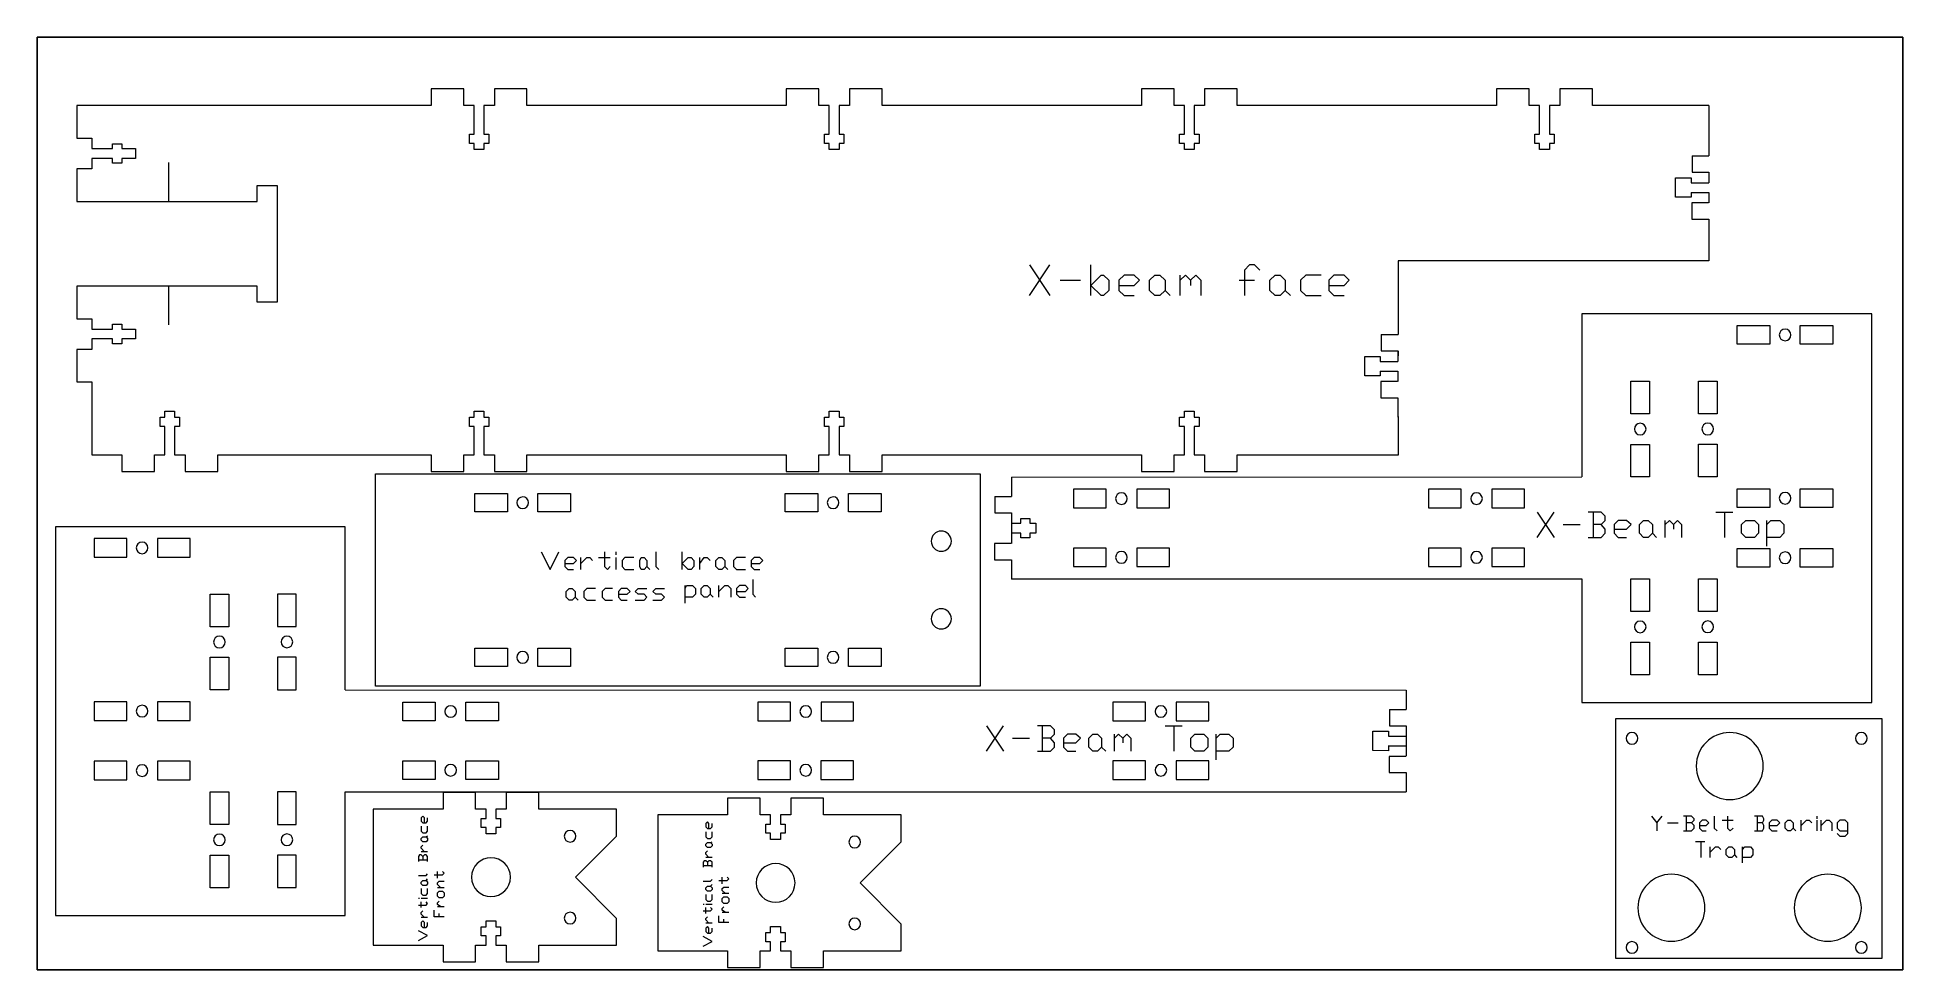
# Model space of a CAD drawing. Header units: inches. Extents: x 6.6 to 30.6, y 0.1 to 12.1.
import ezdxf

# ---------------------------------------------------------------- set-up
doc = ezdxf.new("R2010")
doc.units = ezdxf.units.IN
doc.layers.get('0').update_dxf_attribs({"linetype": 'CONTINUOUS', "lineweight": 25, "true_color": 0x000000})
doc.layers.add('CUT_SHEET_5', color=179, linetype='CONTINUOUS', true_color=0x131326)

# ---------------------------------------------------------------- blocks, each defined once
blk = doc.blocks.new('BORDER')
for p, q in [((24, 0), (0, 0)), ((0, 0), (0, -12)), ((24, -12), (24, 0)), ((0, -12), (24, -12))]:
    blk.add_line(p, q)
blk = doc.blocks.new('xbeamtopr')
at = {"layer": 'CUT_SHEET_5', "color": 3, "lineweight": 15, "true_color": 0x00ff00}
for p, q in [((0, 0), (-3.728, 0)), ((-3.728, 0), (-3.728, -2.099)), ((0, -5.003), (0, 0)), ((-11.066, -2.103), (-3.728, -2.099)), ((-11.066, -2.103), (-11.066, -2.351)), ((-11.066, -2.561), (-11.067, -2.695)), ((-10.949, -2.695), (-10.949, -2.633)), ((-10.949, -2.633), (-10.831, -2.633)), ((-10.831, -2.633), (-10.831, -2.695)), ((-11.067, -2.695), (-10.949, -2.695)), ((-11.067, -2.695), (-11.067, -2.821)), ((-10.949, -2.821), (-11.067, -2.821)), ((-11.067, -2.821), (-11.067, -2.954)), ((-10.949, -2.883), (-10.949, -2.821)), ((-10.831, -2.695), (-10.752, -2.695)), ((-10.752, -2.821), (-10.831, -2.821)), ((-10.831, -2.821), (-10.831, -2.883)), ((-10.752, -2.695), (-10.752, -2.821)), ((-10.831, -2.883), (-10.949, -2.883)), ((-11.067, -3.164), (-11.067, -3.411)), ((-11.067, -3.411), (-11.067, -3.414)), ((-11.067, -3.411), (-3.728, -3.411)), ((-3.728, -3.411), (-3.728, -5.003)), ((-3.728, -5.003), (0, -5.003))]:
    blk.add_line(p, q, dxfattribs=at)
at = {"layer": 'CUT_SHEET_5', "color": 1, "lineweight": 15, "true_color": 0xff0000}
for p, q in [((-1.731, -0.151), (-1.311, -0.151)), ((-1.731, -0.391), (-1.731, -0.151)), ((-1.311, -0.151), (-1.311, -0.391)), ((-0.918, -0.151), (-0.498, -0.151)), ((-0.918, -0.391), (-0.918, -0.151)), ((-0.498, -0.151), (-0.498, -0.391)), ((-1.311, -0.391), (-1.731, -0.391)), ((-0.498, -0.391), (-0.918, -0.391)), ((-3.098, -0.865), (-2.858, -0.865)), ((-3.098, -1.285), (-3.098, -0.865)), ((-2.858, -0.865), (-2.858, -1.285)), ((-2.229, -1.285), (-2.229, -0.865)), ((-2.229, -0.865), (-1.989, -0.865)), ((-1.989, -0.865), (-1.989, -1.285)), ((-2.858, -1.285), (-3.098, -1.285)), ((-1.989, -1.285), (-2.229, -1.285)), ((-3.098, -1.679), (-2.858, -1.679)), ((-3.098, -2.098), (-3.098, -1.679)), ((-2.858, -1.679), (-2.858, -2.098)), ((-2.229, -2.098), (-2.229, -1.678)), ((-2.229, -1.678), (-1.989, -1.678)), ((-1.989, -1.678), (-1.989, -2.098)), ((-2.858, -2.098), (-3.098, -2.098)), ((-1.989, -2.098), (-2.229, -2.098)), ((-11.282, -2.351), (-11.282, -2.561)), ((-11.282, -2.351), (-11.066, -2.351)), ((-9.849, -2.257), (-10.269, -2.257)), ((-10.269, -2.257), (-10.269, -2.497)), ((-9.849, -2.497), (-9.849, -2.257)), ((-9.036, -2.257), (-9.456, -2.257)), ((-9.456, -2.257), (-9.456, -2.497)), ((-9.036, -2.497), (-9.036, -2.257)), ((-5.281, -2.257), (-5.7, -2.257)), ((-5.7, -2.257), (-5.7, -2.497)), ((-5.281, -2.497), (-5.281, -2.257)), ((-4.467, -2.257), (-4.887, -2.257)), ((-4.887, -2.257), (-4.887, -2.497)), ((-4.467, -2.497), (-4.467, -2.257)), ((-1.731, -2.492), (-1.731, -2.252)), ((-1.731, -2.252), (-1.311, -2.252)), ((-1.311, -2.252), (-1.311, -2.492)), ((-0.918, -2.492), (-0.918, -2.252)), ((-0.918, -2.252), (-0.498, -2.252)), ((-0.498, -2.252), (-0.498, -2.492)), ((-11.282, -2.561), (-11.067, -2.561)), ((-10.269, -2.497), (-9.849, -2.497)), ((-9.456, -2.497), (-9.036, -2.497)), ((-5.7, -2.497), (-5.281, -2.497)), ((-4.887, -2.497), (-4.467, -2.497)), ((-1.311, -2.492), (-1.731, -2.492)), ((-0.498, -2.492), (-0.918, -2.492)), ((-11.286, -2.955), (-11.286, -3.164)), ((-11.071, -2.955), (-11.286, -2.955)), ((-9.85, -3.013), (-10.269, -3.013)), ((-10.269, -3.013), (-10.269, -3.253)), ((-9.85, -3.253), (-9.85, -3.013)), ((-9.036, -3.013), (-9.456, -3.013)), ((-9.456, -3.013), (-9.456, -3.253)), ((-9.036, -3.253), (-9.036, -3.013)), ((-5.281, -3.013), (-5.7, -3.013)), ((-5.7, -3.013), (-5.7, -3.253)), ((-5.281, -3.253), (-5.281, -3.013)), ((-4.467, -3.013), (-4.887, -3.013)), ((-4.887, -3.013), (-4.887, -3.253)), ((-4.467, -3.253), (-4.467, -3.013)), ((-1.731, -3.018), (-1.311, -3.018)), ((-1.731, -3.258), (-1.731, -3.018)), ((-1.311, -3.018), (-1.311, -3.258)), ((-0.918, -3.018), (-0.498, -3.018)), ((-0.918, -3.258), (-0.918, -3.018)), ((-0.498, -3.018), (-0.498, -3.258)), ((-11.286, -3.164), (-11.067, -3.164)), ((-10.269, -3.253), (-9.85, -3.253)), ((-9.456, -3.253), (-9.036, -3.253)), ((-5.7, -3.253), (-5.281, -3.253)), ((-4.887, -3.253), (-4.467, -3.253)), ((-1.311, -3.258), (-1.731, -3.258)), ((-0.498, -3.258), (-0.918, -3.258)), ((-3.098, -3.411), (-2.858, -3.411)), ((-3.098, -3.831), (-3.098, -3.411)), ((-2.858, -3.411), (-2.858, -3.831)), ((-2.229, -3.83), (-2.229, -3.411)), ((-2.229, -3.411), (-1.989, -3.411)), ((-1.989, -3.411), (-1.989, -3.83)), ((-2.858, -3.831), (-3.098, -3.831)), ((-1.989, -3.83), (-2.229, -3.83)), ((-3.098, -4.225), (-2.858, -4.225)), ((-3.098, -4.644), (-3.098, -4.225)), ((-2.858, -4.225), (-2.858, -4.644)), ((-2.229, -4.644), (-2.229, -4.224)), ((-2.229, -4.224), (-1.989, -4.224)), ((-1.989, -4.224), (-1.989, -4.644)), ((-2.858, -4.644), (-3.098, -4.644)), ((-1.989, -4.644), (-2.229, -4.644))]:
    blk.add_line(p, q, dxfattribs=at)
at = {"layer": 'CUT_SHEET_5', "color": 7, "lineweight": 15, "true_color": 0xffffff}
for p, q in [((-4.303, -2.551), (-4.084, -2.876)), ((-4.303, -2.876), (-4.084, -2.551)), ((-3.48, -2.551), (-3.646, -2.551)), ((-3.585, -2.551), (-3.585, -2.876)), ((-3.427, -2.604), (-3.48, -2.551)), ((-3.427, -2.657), (-3.427, -2.604)), ((-2.007, -2.551), (-1.788, -2.551)), ((-1.893, -2.551), (-1.893, -2.876)), ((-3.971, -2.71), (-3.752, -2.71)), ((-3.646, -2.876), (-3.48, -2.876)), ((-3.48, -2.71), (-3.585, -2.71)), ((-3.48, -2.71), (-3.427, -2.657)), ((-3.427, -2.77), (-3.48, -2.71)), ((-3.48, -2.876), (-3.427, -2.823)), ((-3.427, -2.823), (-3.427, -2.77)), ((-3.261, -2.657), (-3.313, -2.71)), ((-3.313, -2.71), (-3.313, -2.823)), ((-3.313, -2.77), (-3.155, -2.77)), ((-3.313, -2.823), (-3.261, -2.876)), ((-3.155, -2.657), (-3.261, -2.657)), ((-3.261, -2.876), (-3.155, -2.876)), ((-3.094, -2.71), (-3.155, -2.657)), ((-3.155, -2.77), (-3.094, -2.71)), ((-2.989, -2.71), (-2.936, -2.657)), ((-2.989, -2.823), (-2.989, -2.71)), ((-2.936, -2.876), (-2.989, -2.823)), ((-2.936, -2.657), (-2.875, -2.657)), ((-2.875, -2.876), (-2.936, -2.876)), ((-2.875, -2.657), (-2.822, -2.71)), ((-2.822, -2.823), (-2.875, -2.876)), ((-2.822, -2.71), (-2.822, -2.823)), ((-2.822, -2.823), (-2.77, -2.876)), ((-2.656, -2.71), (-2.603, -2.657)), ((-2.656, -2.876), (-2.656, -2.657)), ((-2.603, -2.657), (-2.551, -2.71)), ((-2.551, -2.71), (-2.498, -2.657)), ((-2.551, -2.71), (-2.551, -2.77)), ((-2.498, -2.657), (-2.445, -2.71)), ((-2.445, -2.71), (-2.445, -2.876)), ((-1.674, -2.71), (-1.621, -2.657)), ((-1.674, -2.823), (-1.674, -2.71)), ((-1.621, -2.876), (-1.674, -2.823)), ((-1.621, -2.657), (-1.508, -2.657)), ((-1.508, -2.876), (-1.621, -2.876)), ((-1.508, -2.657), (-1.455, -2.71)), ((-1.455, -2.823), (-1.508, -2.876)), ((-1.455, -2.71), (-1.455, -2.823)), ((-1.35, -2.71), (-1.297, -2.657)), ((-1.35, -2.989), (-1.35, -2.657)), ((-1.183, -2.876), (-1.35, -2.876)), ((-1.297, -2.657), (-1.183, -2.657)), ((-1.183, -2.657), (-1.13, -2.71)), ((-1.13, -2.823), (-1.183, -2.876)), ((-1.13, -2.71), (-1.13, -2.823))]:
    blk.add_line(p, q, dxfattribs=at)
at = {"layer": 'CUT_SHEET_5', "color": 1, "lineweight": 15, "true_color": 0xff0000}
for points in [[(-1.114, -0.196), (-1.156, -0.196), (-1.189, -0.229), (-1.189, -0.271)], [(-1.039, -0.271), (-1.039, -0.229), (-1.073, -0.196), (-1.114, -0.196)], [(-1.189, -0.271), (-1.189, -0.312), (-1.156, -0.346), (-1.114, -0.346)], [(-1.114, -0.346), (-1.073, -0.346), (-1.039, -0.312), (-1.039, -0.271)], [(-2.978, -1.407), (-3.02, -1.407), (-3.053, -1.441), (-3.053, -1.482)], [(-2.903, -1.482), (-2.903, -1.441), (-2.937, -1.407), (-2.978, -1.407)], [(-2.109, -1.406), (-2.15, -1.406), (-2.184, -1.44), (-2.184, -1.481)], [(-2.034, -1.481), (-2.034, -1.44), (-2.067, -1.406), (-2.109, -1.406)], [(-3.053, -1.482), (-3.053, -1.523), (-3.02, -1.557), (-2.978, -1.557)], [(-2.978, -1.557), (-2.937, -1.557), (-2.903, -1.523), (-2.903, -1.482)], [(-2.184, -1.481), (-2.184, -1.523), (-2.15, -1.556), (-2.109, -1.556)], [(-2.109, -1.556), (-2.067, -1.556), (-2.034, -1.523), (-2.034, -1.481)], [(-9.653, -2.302), (-9.694, -2.302), (-9.728, -2.336), (-9.728, -2.377)], [(-9.728, -2.377), (-9.728, -2.418), (-9.694, -2.452), (-9.653, -2.452)], [(-9.578, -2.377), (-9.578, -2.336), (-9.611, -2.302), (-9.653, -2.302)], [(-9.653, -2.452), (-9.611, -2.452), (-9.578, -2.418), (-9.578, -2.377)], [(-5.084, -2.302), (-5.125, -2.302), (-5.159, -2.336), (-5.159, -2.377)], [(-5.159, -2.377), (-5.159, -2.418), (-5.125, -2.452), (-5.084, -2.452)], [(-5.009, -2.377), (-5.009, -2.336), (-5.042, -2.302), (-5.084, -2.302)], [(-5.084, -2.452), (-5.042, -2.452), (-5.009, -2.418), (-5.009, -2.377)], [(-1.114, -2.297), (-1.156, -2.297), (-1.189, -2.33), (-1.189, -2.372)], [(-1.189, -2.372), (-1.189, -2.413), (-1.156, -2.447), (-1.114, -2.447)], [(-1.039, -2.372), (-1.039, -2.33), (-1.073, -2.297), (-1.114, -2.297)], [(-1.114, -2.447), (-1.073, -2.447), (-1.039, -2.413), (-1.039, -2.372)], [(-9.653, -3.058), (-9.694, -3.058), (-9.728, -3.091), (-9.728, -3.133)], [(-9.578, -3.133), (-9.578, -3.091), (-9.611, -3.058), (-9.653, -3.058)], [(-5.084, -3.058), (-5.125, -3.058), (-5.159, -3.091), (-5.159, -3.133)], [(-5.009, -3.133), (-5.009, -3.091), (-5.042, -3.058), (-5.084, -3.058)], [(-1.114, -3.063), (-1.156, -3.063), (-1.189, -3.097), (-1.189, -3.138)], [(-1.039, -3.138), (-1.039, -3.097), (-1.073, -3.063), (-1.114, -3.063)], [(-9.728, -3.133), (-9.728, -3.174), (-9.694, -3.208), (-9.653, -3.208)], [(-9.653, -3.208), (-9.611, -3.208), (-9.578, -3.174), (-9.578, -3.133)], [(-5.159, -3.133), (-5.159, -3.174), (-5.125, -3.208), (-5.084, -3.208)], [(-5.084, -3.208), (-5.042, -3.208), (-5.009, -3.174), (-5.009, -3.133)], [(-1.189, -3.138), (-1.189, -3.179), (-1.156, -3.213), (-1.114, -3.213)], [(-1.114, -3.213), (-1.073, -3.213), (-1.039, -3.179), (-1.039, -3.138)], [(-2.978, -3.953), (-3.02, -3.953), (-3.053, -3.986), (-3.053, -4.028)], [(-3.053, -4.028), (-3.053, -4.069), (-3.02, -4.103), (-2.978, -4.103)], [(-2.903, -4.028), (-2.903, -3.986), (-2.937, -3.953), (-2.978, -3.953)], [(-2.978, -4.103), (-2.937, -4.103), (-2.903, -4.069), (-2.903, -4.028)], [(-2.109, -3.952), (-2.15, -3.952), (-2.184, -3.986), (-2.184, -4.027)], [(-2.184, -4.027), (-2.184, -4.068), (-2.15, -4.102), (-2.109, -4.102)], [(-2.034, -4.027), (-2.034, -3.986), (-2.067, -3.952), (-2.109, -3.952)], [(-2.109, -4.102), (-2.067, -4.102), (-2.034, -4.068), (-2.034, -4.027)]]:
    blk.add_open_spline(points, degree=3, dxfattribs=at)
blk = doc.blocks.new('y_belt_bear_trap_1')
at = {"layer": 'CUT_SHEET_5', "color": 3, "lineweight": 15, "true_color": 0x00ff00}
for p, q in [((0, -3.091), (0, 0)), ((0, 0), (3.424, 0)), ((3.424, 0), (3.424, -3.091)), ((3.424, -3.091), (0, -3.091))]:
    blk.add_line(p, q, dxfattribs=at)
at = {"layer": 'CUT_SHEET_5', "color": 1, "lineweight": 15, "true_color": 0xff0000}
for p, q in [((0.208, -0.182), (0.208, -0.182)), ((1.466, -0.183), (1.466, -0.183)), ((3.159, -0.182), (3.159, -0.182)), ((0.715, -2.007), (0.715, -2.007)), ((0.284, -2.438), (0.284, -2.438)), ((1.147, -2.438), (1.147, -2.438)), ((2.296, -2.438), (2.296, -2.438)), ((3.159, -2.438), (3.159, -2.438)), ((0.208, -2.873), (0.208, -2.873)), ((3.159, -2.873), (3.159, -2.873))]:
    blk.add_line(p, q, dxfattribs=at)
at = {"layer": 'CUT_SHEET_5', "color": 7, "lineweight": 15, "true_color": 0xffffff}
for p, q in [((0.46, -1.26), (0.528, -1.346)), ((0.528, -1.346), (0.597, -1.26)), ((0.528, -1.346), (0.528, -1.449)), ((0.666, -1.346), (0.803, -1.346)), ((0.975, -1.26), (0.872, -1.26)), ((0.906, -1.26), (0.906, -1.449)), ((0.975, -1.346), (0.906, -1.346)), ((1.009, -1.294), (0.975, -1.26)), ((0.975, -1.346), (1.009, -1.311)), ((1.009, -1.38), (0.975, -1.346)), ((0.975, -1.449), (1.009, -1.414)), ((1.009, -1.311), (1.009, -1.294)), ((1.009, -1.414), (1.009, -1.38)), ((1.113, -1.311), (1.078, -1.346)), ((1.078, -1.346), (1.078, -1.414)), ((1.078, -1.38), (1.164, -1.38)), ((1.078, -1.414), (1.113, -1.449)), ((1.164, -1.311), (1.113, -1.311)), ((1.198, -1.346), (1.164, -1.311)), ((1.164, -1.38), (1.198, -1.346)), ((1.267, -1.26), (1.267, -1.414)), ((1.267, -1.414), (1.302, -1.449)), ((1.37, -1.311), (1.508, -1.311)), ((1.439, -1.26), (1.439, -1.414)), ((1.439, -1.414), (1.473, -1.449)), ((1.473, -1.449), (1.508, -1.414)), ((1.886, -1.26), (1.783, -1.26)), ((1.817, -1.26), (1.817, -1.449)), ((1.886, -1.346), (1.817, -1.346)), ((1.903, -1.294), (1.886, -1.26)), ((1.886, -1.346), (1.903, -1.311)), ((1.903, -1.38), (1.886, -1.346)), ((1.886, -1.449), (1.903, -1.414)), ((1.903, -1.311), (1.903, -1.294)), ((1.903, -1.414), (1.903, -1.38)), ((2.006, -1.311), (1.972, -1.346)), ((1.972, -1.346), (1.972, -1.414)), ((1.972, -1.38), (2.075, -1.38)), ((1.972, -1.414), (2.006, -1.449)), ((2.075, -1.311), (2.006, -1.311)), ((2.109, -1.346), (2.075, -1.311)), ((2.075, -1.38), (2.109, -1.346)), ((2.178, -1.346), (2.212, -1.311)), ((2.178, -1.414), (2.178, -1.346)), ((2.212, -1.449), (2.178, -1.414)), ((2.212, -1.311), (2.246, -1.311)), ((2.246, -1.311), (2.281, -1.346)), ((2.281, -1.414), (2.246, -1.449)), ((2.281, -1.346), (2.281, -1.414)), ((2.281, -1.414), (2.315, -1.449)), ((2.384, -1.38), (2.453, -1.311)), ((2.384, -1.449), (2.384, -1.311)), ((2.453, -1.311), (2.487, -1.311)), ((2.487, -1.311), (2.521, -1.346)), ((2.59, -1.294), (2.59, -1.26)), ((2.59, -1.449), (2.59, -1.311)), ((2.642, -1.38), (2.71, -1.311)), ((2.642, -1.449), (2.642, -1.311)), ((2.71, -1.311), (2.745, -1.311)), ((2.745, -1.311), (2.779, -1.346)), ((2.779, -1.346), (2.779, -1.449)), ((2.882, -1.311), (2.848, -1.346)), ((2.848, -1.346), (2.848, -1.414)), ((2.848, -1.414), (2.882, -1.449)), ((2.951, -1.311), (2.882, -1.311)), ((2.985, -1.346), (2.951, -1.311)), ((2.985, -1.483), (2.985, -1.346)), ((0.872, -1.449), (0.975, -1.449)), ((1.027, -1.586), (1.147, -1.586)), ((1.095, -1.586), (1.095, -1.792)), ((1.113, -1.449), (1.164, -1.449)), ((1.216, -1.724), (1.284, -1.655)), ((1.216, -1.792), (1.216, -1.655)), ((1.284, -1.655), (1.319, -1.655)), ((1.319, -1.655), (1.353, -1.689)), ((1.422, -1.689), (1.456, -1.655)), ((1.456, -1.655), (1.491, -1.655)), ((1.491, -1.655), (1.525, -1.689)), ((1.628, -1.689), (1.662, -1.655)), ((1.628, -1.861), (1.628, -1.655)), ((1.662, -1.655), (1.731, -1.655)), ((1.731, -1.655), (1.765, -1.689)), ((1.783, -1.449), (1.886, -1.449)), ((2.006, -1.449), (2.075, -1.449)), ((2.246, -1.449), (2.212, -1.449)), ((2.848, -1.483), (2.882, -1.518)), ((2.882, -1.449), (2.985, -1.449)), ((2.882, -1.518), (2.951, -1.518)), ((2.951, -1.518), (2.985, -1.483)), ((1.422, -1.758), (1.422, -1.689)), ((1.456, -1.792), (1.422, -1.758)), ((1.491, -1.792), (1.456, -1.792)), ((1.525, -1.758), (1.491, -1.792)), ((1.525, -1.689), (1.525, -1.758)), ((1.525, -1.758), (1.559, -1.792)), ((1.731, -1.792), (1.628, -1.792)), ((1.765, -1.758), (1.731, -1.792)), ((1.765, -1.689), (1.765, -1.758))]:
    blk.add_line(p, q, dxfattribs=at)
at = {"layer": 'CUT_SHEET_5', "color": 1, "lineweight": 15, "true_color": 0xff0000}
for points, degree in [([(0.208, -0.182), (0.167, -0.182), (0.133, -0.216), (0.133, -0.257)], 3), ([(0.283, -0.257), (0.283, -0.216), (0.25, -0.182), (0.208, -0.182)], 3), ([(1.466, -0.183), (1.228, -0.183), (1.035, -0.376), (1.035, -0.614)], 3), ([(1.897, -0.614), (1.898, -0.376), (1.704, -0.183), (1.466, -0.183)], 3), ([(3.159, -0.182), (3.118, -0.182), (3.084, -0.216), (3.084, -0.257)], 3), ([(3.234, -0.257), (3.234, -0.216), (3.201, -0.182), (3.159, -0.182)], 3), ([(0.133, -0.257), (0.133, -0.299), (0.167, -0.332), (0.208, -0.332)], 3), ([(0.208, -0.332), (0.25, -0.332), (0.283, -0.299), (0.283, -0.257)], 3), ([(3.084, -0.257), (3.084, -0.299), (3.118, -0.332), (3.159, -0.332)], 3), ([(3.159, -0.332), (3.201, -0.332), (3.234, -0.299), (3.234, -0.257)], 3), ([(1.035, -0.614), (1.035, -0.852), (1.228, -1.046), (1.466, -1.046)], 3), ([(1.035, -0.614), (1.035, -0.614), (1.035, -0.614), (1.035, -0.614)], 3), ([(1.466, -1.046), (1.704, -1.046), (1.897, -0.852), (1.897, -0.614)], 3), ([(1.466, -1.046), (1.466, -1.046), (1.466, -1.046)], 2), ([(0.715, -2.007), (0.477, -2.007), (0.284, -2.2), (0.284, -2.438)], 3), ([(1.147, -2.438), (1.147, -2.2), (0.953, -2.007), (0.715, -2.007)], 3), ([(2.728, -2.007), (2.489, -2.007), (2.296, -2.2), (2.296, -2.438)], 3), ([(3.159, -2.438), (3.159, -2.2), (2.966, -2.007), (2.728, -2.007)], 3), ([(0.284, -2.438), (0.284, -2.676), (0.477, -2.869), (0.715, -2.869)], 3), ([(0.715, -2.869), (0.953, -2.869), (1.147, -2.676), (1.147, -2.438)], 3), ([(2.296, -2.438), (2.296, -2.676), (2.489, -2.869), (2.727, -2.869)], 3), ([(2.728, -2.869), (2.966, -2.869), (3.159, -2.676), (3.159, -2.438)], 3), ([(0.208, -2.873), (0.167, -2.873), (0.133, -2.907), (0.133, -2.948)], 3), ([(0.283, -2.948), (0.283, -2.907), (0.25, -2.873), (0.208, -2.873)], 3), ([(0.715, -2.869), (0.715, -2.869), (0.715, -2.869), (0.715, -2.869)], 3), ([(2.727, -2.869), (2.728, -2.869), (2.728, -2.869), (2.728, -2.869)], 3), ([(3.159, -2.873), (3.118, -2.873), (3.084, -2.907), (3.084, -2.948)], 3), ([(3.234, -2.948), (3.234, -2.907), (3.201, -2.873), (3.159, -2.873)], 3), ([(0.133, -2.948), (0.133, -2.99), (0.167, -3.023), (0.208, -3.023)], 3), ([(0.208, -3.023), (0.25, -3.023), (0.283, -2.99), (0.283, -2.948)], 3), ([(3.084, -2.948), (3.084, -2.99), (3.118, -3.023), (3.159, -3.023)], 3), ([(3.159, -3.023), (3.201, -3.023), (3.234, -2.99), (3.234, -2.948)], 3)]:
    blk.add_open_spline(points, degree=degree, dxfattribs=at)
blk = doc.blocks.new('vert_brace_bk')
at = {"layer": 'CUT_SHEET_5', "color": 3, "lineweight": 15, "true_color": 0x00ff00}
for p, q in [((1.749, 0), (0, 0)), ((0, 0), (0, -0.9)), ((1.749, -0.9), (1.749, 0)), ((0, -0.9), (-0.215, -0.9)), ((-0.215, -0.9), (-0.215, -1.319)), ((1.964, -0.9), (1.749, -0.9)), ((1.964, -1.319), (1.964, -0.9)), ((-0.215, -1.319), (0, -1.319)), ((0, -1.319), (0, -1.453)), ((0.118, -1.453), (0.118, -1.391)), ((0.118, -1.391), (0.236, -1.391)), ((0.236, -1.391), (0.236, -1.453)), ((1.513, -1.453), (1.513, -1.391)), ((1.513, -1.391), (1.631, -1.391)), ((1.631, -1.391), (1.631, -1.453)), ((1.749, -1.453), (1.749, -1.319)), ((1.749, -1.319), (1.964, -1.319)), ((0, -1.453), (0.118, -1.453)), ((0.118, -1.579), (0, -1.579)), ((0, -1.579), (0, -1.713)), ((0.118, -1.641), (0.118, -1.579)), ((0.236, -1.641), (0.118, -1.641)), ((0.236, -1.453), (0.315, -1.453)), ((0.315, -1.579), (0.236, -1.579)), ((0.236, -1.579), (0.236, -1.641)), ((0.315, -1.453), (0.315, -1.579)), ((1.434, -1.579), (1.434, -1.453)), ((1.434, -1.453), (1.513, -1.453)), ((1.513, -1.579), (1.434, -1.579)), ((1.513, -1.641), (1.513, -1.579)), ((1.631, -1.641), (1.513, -1.641)), ((1.631, -1.453), (1.749, -1.453)), ((1.749, -1.579), (1.631, -1.579)), ((1.631, -1.579), (1.631, -1.641)), ((1.749, -1.713), (1.749, -1.579)), ((0, -1.713), (-0.215, -1.713)), ((-0.215, -1.713), (-0.215, -2.133)), ((1.964, -1.713), (1.749, -1.713)), ((1.964, -2.133), (1.964, -1.713)), ((-0.215, -2.133), (0, -2.133)), ((0, -2.133), (0, -3.134)), ((1.749, -3.134), (1.749, -2.133)), ((1.749, -2.133), (1.964, -2.133)), ((0.345, -3.134), (0.875, -2.604)), ((0.875, -2.604), (1.404, -3.134)), ((0, -3.134), (0.345, -3.134)), ((1.404, -3.134), (1.749, -3.134))]:
    blk.add_line(p, q, dxfattribs=at)
at = {"layer": 'CUT_SHEET_5', "color": 7, "lineweight": 15, "true_color": 0xffffff}
for p, q in [((0.059, -0.586), (0.123, -0.702)), ((0.123, -0.702), (0.186, -0.586)), ((0.25, -0.618), (0.229, -0.639)), ((0.229, -0.639), (0.229, -0.681)), ((0.229, -0.66), (0.292, -0.66)), ((0.229, -0.681), (0.25, -0.702)), ((0.292, -0.618), (0.25, -0.618)), ((0.25, -0.702), (0.292, -0.702)), ((0.313, -0.639), (0.292, -0.618)), ((0.292, -0.66), (0.313, -0.639)), ((0.356, -0.66), (0.398, -0.618)), ((0.356, -0.702), (0.356, -0.618)), ((0.398, -0.618), (0.419, -0.618)), ((0.419, -0.618), (0.44, -0.639)), ((0.483, -0.618), (0.557, -0.618)), ((0.515, -0.586), (0.515, -0.681)), ((0.515, -0.681), (0.536, -0.702)), ((0.536, -0.702), (0.557, -0.681)), ((0.599, -0.596), (0.599, -0.586)), ((0.599, -0.702), (0.599, -0.618)), ((0.663, -0.618), (0.642, -0.639)), ((0.642, -0.639), (0.642, -0.681)), ((0.642, -0.681), (0.663, -0.702)), ((0.727, -0.618), (0.663, -0.618)), ((0.663, -0.702), (0.727, -0.702)), ((0.769, -0.639), (0.79, -0.618)), ((0.769, -0.681), (0.769, -0.639)), ((0.79, -0.702), (0.769, -0.681)), ((0.79, -0.618), (0.811, -0.618)), ((0.811, -0.702), (0.79, -0.702)), ((0.811, -0.618), (0.832, -0.639)), ((0.832, -0.681), (0.811, -0.702)), ((0.832, -0.639), (0.832, -0.681)), ((0.832, -0.681), (0.854, -0.702)), ((0.896, -0.586), (0.896, -0.681)), ((0.896, -0.681), (0.917, -0.702)), ((1.14, -0.586), (1.076, -0.586)), ((1.076, -0.702), (1.14, -0.702)), ((1.097, -0.586), (1.097, -0.702)), ((1.14, -0.639), (1.097, -0.639)), ((1.161, -0.596), (1.14, -0.586)), ((1.14, -0.639), (1.161, -0.618)), ((1.161, -0.66), (1.14, -0.639)), ((1.14, -0.702), (1.161, -0.681)), ((1.161, -0.618), (1.161, -0.596)), ((1.161, -0.681), (1.161, -0.66)), ((1.203, -0.66), (1.246, -0.618)), ((1.203, -0.702), (1.203, -0.618)), ((1.246, -0.618), (1.267, -0.618)), ((1.267, -0.618), (1.288, -0.639)), ((1.33, -0.639), (1.352, -0.618)), ((1.33, -0.681), (1.33, -0.639)), ((1.352, -0.702), (1.33, -0.681)), ((1.352, -0.618), (1.373, -0.618)), ((1.373, -0.702), (1.352, -0.702)), ((1.373, -0.618), (1.394, -0.639)), ((1.394, -0.681), (1.373, -0.702)), ((1.394, -0.639), (1.394, -0.681)), ((1.394, -0.681), (1.405, -0.702)), ((1.468, -0.618), (1.447, -0.639)), ((1.447, -0.639), (1.447, -0.681)), ((1.447, -0.681), (1.468, -0.702)), ((1.532, -0.618), (1.468, -0.618)), ((1.468, -0.702), (1.532, -0.702)), ((1.595, -0.618), (1.574, -0.639)), ((1.574, -0.639), (1.574, -0.681)), ((1.574, -0.66), (1.638, -0.66)), ((1.574, -0.681), (1.595, -0.702)), ((1.638, -0.618), (1.595, -0.618)), ((1.595, -0.702), (1.638, -0.702)), ((1.659, -0.639), (1.638, -0.618)), ((1.638, -0.66), (1.659, -0.639)), ((0.366, -0.914), (0.366, -0.787)), ((0.366, -0.787), (0.451, -0.787)), ((0.366, -0.851), (0.409, -0.851)), ((0.493, -0.872), (0.525, -0.829)), ((0.493, -0.914), (0.493, -0.829)), ((0.525, -0.829), (0.546, -0.829)), ((0.546, -0.829), (0.568, -0.851)), ((0.61, -0.851), (0.631, -0.829)), ((0.61, -0.893), (0.61, -0.851)), ((0.631, -0.914), (0.61, -0.893)), ((0.631, -0.829), (0.674, -0.829)), ((0.674, -0.914), (0.631, -0.914)), ((0.674, -0.829), (0.695, -0.851)), ((0.695, -0.893), (0.674, -0.914)), ((0.695, -0.851), (0.695, -0.893)), ((0.737, -0.872), (0.779, -0.829)), ((0.737, -0.914), (0.737, -0.829)), ((0.779, -0.829), (0.801, -0.829)), ((0.801, -0.829), (0.822, -0.851)), ((0.822, -0.851), (0.822, -0.914)), ((0.864, -0.829), (0.949, -0.829)), ((0.907, -0.787), (0.907, -0.893)), ((0.907, -0.893), (0.928, -0.914)), ((0.928, -0.914), (0.949, -0.893))]:
    blk.add_line(p, q, dxfattribs=at)
at = {"layer": 'CUT_SHEET_5', "color": 1, "lineweight": 15, "true_color": 0xff0000}
for points in [[(0.875, -1.267), (0.737, -1.267), (0.625, -1.379), (0.625, -1.517)], [(1.124, -1.517), (1.124, -1.379), (1.013, -1.267), (0.875, -1.267)], [(0.625, -1.517), (0.625, -1.655), (0.737, -1.767), (0.875, -1.767)], [(0.875, -1.767), (1.013, -1.767), (1.124, -1.655), (1.124, -1.517)], [(0.348, -2.46), (0.306, -2.46), (0.273, -2.493), (0.273, -2.535)], [(0.273, -2.535), (0.273, -2.576), (0.306, -2.61), (0.348, -2.61)], [(0.423, -2.535), (0.423, -2.493), (0.389, -2.46), (0.348, -2.46)], [(0.348, -2.61), (0.389, -2.61), (0.423, -2.576), (0.423, -2.535)], [(1.401, -2.46), (1.36, -2.46), (1.326, -2.493), (1.326, -2.535)], [(1.326, -2.535), (1.326, -2.576), (1.36, -2.61), (1.401, -2.61)], [(1.476, -2.535), (1.476, -2.493), (1.443, -2.46), (1.401, -2.46)], [(1.401, -2.61), (1.443, -2.61), (1.476, -2.576), (1.476, -2.535)]]:
    blk.add_open_spline(points, degree=3, dxfattribs=at)
blk = doc.blocks.new('x_beam_face')
at = {"layer": 'CUT_SHEET_5', "color": 3, "lineweight": 15, "true_color": 0x00ff00}
for p, q in [((0, -2.731), (0, 0)), ((0, 0), (7.777, 0)), ((7.777, 0), (7.777, -2.731)), ((7.777, -2.731), (0, -2.731))]:
    blk.add_line(p, q, dxfattribs=at)
at = {"layer": 'CUT_SHEET_5', "color": 1, "lineweight": 15, "true_color": 0xff0000}
for p, q in [((1.275, -0.251), (1.695, -0.251)), ((1.275, -0.49), (1.275, -0.251)), ((1.695, -0.251), (1.695, -0.49)), ((2.088, -0.251), (2.508, -0.251)), ((2.088, -0.49), (2.088, -0.251)), ((2.508, -0.251), (2.508, -0.49)), ((5.269, -0.251), (5.689, -0.251)), ((5.269, -0.49), (5.269, -0.251)), ((5.689, -0.251), (5.689, -0.49)), ((6.082, -0.251), (6.502, -0.251)), ((6.082, -0.49), (6.082, -0.251)), ((6.502, -0.251), (6.502, -0.49)), ((1.695, -0.49), (1.275, -0.49)), ((2.508, -0.49), (2.088, -0.49)), ((5.689, -0.49), (5.269, -0.49)), ((6.502, -0.49), (6.082, -0.49)), ((7.148, -0.866), (7.148, -0.866)), ((7.278, -0.736), (7.278, -0.736)), ((7.407, -0.866), (7.407, -0.866)), ((7.277, -0.996), (7.278, -0.996)), ((7.278, -1.735), (7.278, -1.735)), ((7.407, -1.865), (7.407, -1.865)), ((7.277, -1.995), (7.278, -1.995)), ((1.275, -2.241), (1.695, -2.241)), ((1.275, -2.481), (1.275, -2.241)), ((1.695, -2.241), (1.695, -2.481)), ((2.088, -2.241), (2.508, -2.241)), ((2.088, -2.481), (2.088, -2.241)), ((2.508, -2.241), (2.508, -2.481)), ((5.269, -2.241), (5.689, -2.241)), ((5.269, -2.481), (5.269, -2.241)), ((5.689, -2.241), (5.689, -2.481)), ((6.082, -2.241), (6.502, -2.241)), ((6.082, -2.481), (6.082, -2.241)), ((6.502, -2.241), (6.502, -2.481)), ((1.695, -2.481), (1.275, -2.481)), ((2.508, -2.481), (2.088, -2.481)), ((5.689, -2.481), (5.269, -2.481)), ((6.502, -2.481), (6.082, -2.481))]:
    blk.add_line(p, q, dxfattribs=at)
at = {"layer": 'CUT_SHEET_5', "color": 7, "lineweight": 15, "true_color": 0xffffff}
for p, q in [((2.131, -1.002), (2.245, -1.229)), ((2.245, -1.229), (2.358, -1.002)), ((2.471, -1.078), (2.433, -1.116)), ((2.433, -1.116), (2.433, -1.191)), ((2.433, -1.153), (2.547, -1.153)), ((2.433, -1.191), (2.471, -1.229)), ((2.547, -1.078), (2.471, -1.078)), ((2.585, -1.116), (2.547, -1.078)), ((2.547, -1.153), (2.585, -1.116)), ((2.641, -1.153), (2.717, -1.078)), ((2.641, -1.229), (2.641, -1.078)), ((2.717, -1.078), (2.755, -1.078)), ((2.755, -1.078), (2.792, -1.116)), ((2.868, -1.078), (3.019, -1.078)), ((2.943, -1.002), (2.943, -1.191)), ((2.943, -1.191), (2.981, -1.229)), ((2.981, -1.229), (3.019, -1.191)), ((3.095, -1.04), (3.095, -1.002)), ((3.095, -1.229), (3.095, -1.078)), ((3.208, -1.078), (3.17, -1.116)), ((3.17, -1.116), (3.17, -1.191)), ((3.17, -1.191), (3.208, -1.229)), ((3.321, -1.078), (3.208, -1.078)), ((3.397, -1.116), (3.416, -1.078)), ((3.397, -1.191), (3.397, -1.116)), ((3.416, -1.229), (3.397, -1.191)), ((3.416, -1.078), (3.453, -1.078)), ((3.453, -1.078), (3.491, -1.116)), ((3.491, -1.191), (3.453, -1.229)), ((3.491, -1.116), (3.491, -1.191)), ((3.491, -1.191), (3.529, -1.229)), ((3.604, -1.002), (3.604, -1.191)), ((3.604, -1.191), (3.642, -1.229)), ((3.944, -1.229), (3.944, -1.002)), ((3.944, -1.153), (4.02, -1.078)), ((4.02, -1.229), (3.944, -1.153)), ((4.02, -1.078), (4.058, -1.078)), ((4.058, -1.078), (4.095, -1.116)), ((4.095, -1.191), (4.058, -1.229)), ((4.095, -1.116), (4.095, -1.191)), ((4.171, -1.153), (4.228, -1.078)), ((4.171, -1.229), (4.171, -1.078)), ((4.228, -1.078), (4.265, -1.078)), ((4.265, -1.078), (4.303, -1.116)), ((4.379, -1.116), (4.417, -1.078)), ((4.379, -1.191), (4.379, -1.116)), ((4.417, -1.229), (4.379, -1.191)), ((4.417, -1.078), (4.454, -1.078)), ((4.454, -1.078), (4.492, -1.116)), ((4.492, -1.191), (4.454, -1.229)), ((4.492, -1.116), (4.492, -1.191)), ((4.492, -1.191), (4.53, -1.229)), ((4.643, -1.078), (4.605, -1.116)), ((4.605, -1.116), (4.605, -1.191)), ((4.605, -1.191), (4.643, -1.229)), ((4.757, -1.078), (4.643, -1.078)), ((4.87, -1.078), (4.832, -1.116)), ((4.832, -1.116), (4.832, -1.191)), ((4.832, -1.153), (4.945, -1.153)), ((4.832, -1.191), (4.87, -1.229)), ((4.945, -1.078), (4.87, -1.078)), ((4.983, -1.116), (4.945, -1.078)), ((4.945, -1.153), (4.983, -1.116)), ((2.471, -1.229), (2.547, -1.229)), ((3.208, -1.229), (3.321, -1.229)), ((3.453, -1.229), (3.416, -1.229)), ((3.982, -1.475), (4.001, -1.437)), ((3.982, -1.663), (3.982, -1.437)), ((4.001, -1.437), (4.077, -1.437)), ((4.058, -1.229), (4.02, -1.229)), ((4.077, -1.437), (4.114, -1.475)), ((4.19, -1.475), (4.228, -1.437)), ((4.228, -1.437), (4.266, -1.437)), ((4.266, -1.437), (4.303, -1.475)), ((4.454, -1.229), (4.417, -1.229)), ((4.417, -1.512), (4.492, -1.437)), ((4.417, -1.588), (4.417, -1.437)), ((4.492, -1.437), (4.53, -1.437)), ((4.53, -1.437), (4.568, -1.475)), ((4.643, -1.229), (4.757, -1.229)), ((4.681, -1.437), (4.643, -1.475)), ((4.757, -1.437), (4.681, -1.437)), ((4.794, -1.475), (4.757, -1.437)), ((4.851, -1.361), (4.851, -1.55)), ((4.87, -1.229), (4.945, -1.229)), ((2.452, -1.512), (2.49, -1.475)), ((2.452, -1.588), (2.452, -1.512)), ((2.49, -1.626), (2.452, -1.588)), ((2.49, -1.475), (2.528, -1.475)), ((2.528, -1.626), (2.49, -1.626)), ((2.528, -1.475), (2.566, -1.512)), ((2.566, -1.588), (2.528, -1.626)), ((2.566, -1.512), (2.566, -1.588)), ((2.566, -1.588), (2.604, -1.626)), ((2.717, -1.475), (2.679, -1.512)), ((2.679, -1.512), (2.679, -1.588)), ((2.679, -1.588), (2.717, -1.626)), ((2.83, -1.475), (2.717, -1.475)), ((2.717, -1.626), (2.83, -1.626)), ((2.953, -1.475), (2.915, -1.512)), ((2.915, -1.512), (2.915, -1.588)), ((2.915, -1.588), (2.953, -1.626)), ((3.047, -1.475), (2.953, -1.475)), ((2.953, -1.626), (3.047, -1.626)), ((3.161, -1.475), (3.123, -1.512)), ((3.123, -1.512), (3.123, -1.588)), ((3.123, -1.55), (3.236, -1.55)), ((3.123, -1.588), (3.161, -1.626)), ((3.236, -1.475), (3.161, -1.475)), ((3.161, -1.626), (3.236, -1.626)), ((3.274, -1.512), (3.236, -1.475)), ((3.236, -1.55), (3.274, -1.512)), ((3.34, -1.512), (3.378, -1.475)), ((3.378, -1.55), (3.34, -1.512)), ((3.34, -1.626), (3.453, -1.626)), ((3.378, -1.475), (3.491, -1.475)), ((3.453, -1.55), (3.378, -1.55)), ((3.491, -1.588), (3.453, -1.55)), ((3.453, -1.626), (3.491, -1.588)), ((3.567, -1.512), (3.605, -1.475)), ((3.605, -1.55), (3.567, -1.512)), ((3.567, -1.626), (3.68, -1.626)), ((3.605, -1.475), (3.718, -1.475)), ((3.68, -1.55), (3.605, -1.55)), ((3.718, -1.588), (3.68, -1.55)), ((3.68, -1.626), (3.718, -1.588)), ((4.077, -1.588), (3.982, -1.588)), ((4.114, -1.55), (4.077, -1.588)), ((4.114, -1.475), (4.114, -1.55)), ((4.19, -1.55), (4.19, -1.475)), ((4.228, -1.588), (4.19, -1.55)), ((4.266, -1.588), (4.228, -1.588)), ((4.303, -1.55), (4.266, -1.588)), ((4.303, -1.475), (4.303, -1.55)), ((4.303, -1.55), (4.341, -1.588)), ((4.568, -1.475), (4.568, -1.588)), ((4.643, -1.475), (4.643, -1.55)), ((4.643, -1.512), (4.757, -1.512)), ((4.643, -1.55), (4.681, -1.588)), ((4.681, -1.588), (4.757, -1.588)), ((4.757, -1.512), (4.794, -1.475)), ((4.851, -1.55), (4.889, -1.588))]:
    blk.add_line(p, q, dxfattribs=at)
at = {"layer": 'CUT_SHEET_5', "color": 1, "lineweight": 15, "true_color": 0xff0000}
for points, degree in [([(1.892, -0.296), (1.85, -0.296), (1.817, -0.329), (1.817, -0.37)], 3), ([(1.817, -0.37), (1.817, -0.412), (1.85, -0.445), (1.892, -0.445)], 3), ([(1.967, -0.37), (1.967, -0.329), (1.933, -0.295), (1.892, -0.296)], 3), ([(1.892, -0.445), (1.933, -0.445), (1.967, -0.412), (1.967, -0.37)], 3), ([(5.886, -0.296), (5.844, -0.296), (5.811, -0.329), (5.811, -0.37)], 3), ([(5.811, -0.37), (5.811, -0.412), (5.844, -0.445), (5.886, -0.445)], 3), ([(5.961, -0.37), (5.961, -0.329), (5.927, -0.295), (5.886, -0.296)], 3), ([(5.886, -0.445), (5.927, -0.445), (5.961, -0.412), (5.961, -0.37)], 3), ([(7.278, -0.736), (7.206, -0.736), (7.148, -0.794), (7.148, -0.866)], 3), ([(7.148, -0.866), (7.148, -0.938), (7.206, -0.996), (7.277, -0.996)], 3), ([(7.407, -0.866), (7.407, -0.794), (7.349, -0.736), (7.278, -0.736)], 3), ([(7.278, -0.996), (7.349, -0.996), (7.407, -0.938), (7.407, -0.866)], 3), ([(7.278, -1.735), (7.206, -1.735), (7.148, -1.794), (7.148, -1.865)], 3), ([(7.148, -1.865), (7.148, -1.937), (7.206, -1.995), (7.277, -1.995)], 3), ([(7.148, -1.865), (7.148, -1.865), (7.148, -1.865)], 2), ([(7.407, -1.865), (7.407, -1.794), (7.349, -1.735), (7.278, -1.735)], 3), ([(7.278, -1.995), (7.349, -1.995), (7.407, -1.937), (7.407, -1.865)], 3), ([(1.892, -2.286), (1.85, -2.286), (1.817, -2.319), (1.817, -2.361)], 3), ([(1.817, -2.361), (1.817, -2.402), (1.85, -2.436), (1.892, -2.436)], 3), ([(1.967, -2.361), (1.967, -2.319), (1.933, -2.286), (1.892, -2.286)], 3), ([(1.892, -2.436), (1.933, -2.436), (1.967, -2.402), (1.967, -2.361)], 3), ([(5.886, -2.286), (5.844, -2.286), (5.811, -2.319), (5.811, -2.361)], 3), ([(5.811, -2.361), (5.811, -2.402), (5.844, -2.436), (5.886, -2.436)], 3), ([(5.961, -2.361), (5.961, -2.319), (5.927, -2.286), (5.886, -2.286)], 3), ([(5.886, -2.436), (5.927, -2.436), (5.961, -2.402), (5.961, -2.361)], 3)]:
    blk.add_open_spline(points, degree=degree, dxfattribs=at)
blk = doc.blocks.new('xbeamtopl')
at = {"layer": 'CUT_SHEET_5', "color": 3, "lineweight": 15, "true_color": 0x00ff00}
for p, q in [((3.728, 0), (0, 0)), ((0, 0), (0, -5.003)), ((3.728, -2.099), (3.728, 0)), ((3.728, -2.099), (17.377, -2.103)), ((17.377, -2.103), (17.377, -2.351)), ((16.949, -2.881), (16.949, -2.631)), ((16.949, -2.631), (17.149, -2.632)), ((17.149, -2.632), (17.149, -2.695)), ((17.377, -2.561), (17.377, -2.695)), ((17.148, -2.821), (17.377, -2.821)), ((17.149, -2.695), (17.377, -2.695)), ((17.149, -2.821), (17.149, -2.882)), ((17.377, -2.695), (17.377, -2.821)), ((17.377, -2.821), (17.377, -2.954)), ((17.149, -2.882), (16.949, -2.881)), ((17.376, -3.164), (17.376, -3.411)), ((3.728, -5.003), (3.728, -3.411)), ((3.728, -3.411), (17.376, -3.411)), ((0, -5.003), (3.728, -5.003))]:
    blk.add_line(p, q, dxfattribs=at)
at = {"layer": 'CUT_SHEET_5', "color": 1, "lineweight": 15, "true_color": 0xff0000}
for p, q in [((0.918, -0.151), (0.498, -0.151)), ((0.498, -0.151), (0.498, -0.391)), ((0.918, -0.391), (0.918, -0.151)), ((1.731, -0.151), (1.311, -0.151)), ((1.311, -0.151), (1.311, -0.391)), ((1.731, -0.391), (1.731, -0.151)), ((0.498, -0.391), (0.918, -0.391)), ((1.311, -0.391), (1.731, -0.391)), ((1.989, -1.286), (1.989, -0.866)), ((1.989, -0.866), (2.229, -0.866)), ((2.229, -0.866), (2.229, -1.286)), ((3.098, -0.865), (2.858, -0.865)), ((2.858, -0.865), (2.858, -1.285)), ((3.098, -1.285), (3.098, -0.865)), ((2.229, -1.286), (1.989, -1.286)), ((2.858, -1.285), (3.098, -1.285)), ((1.989, -2.099), (1.989, -1.679)), ((1.989, -1.679), (2.229, -1.679)), ((2.229, -1.679), (2.229, -2.099)), ((3.098, -1.679), (2.858, -1.679)), ((2.858, -1.679), (2.858, -2.098)), ((3.098, -2.098), (3.098, -1.679)), ((2.229, -2.099), (1.989, -2.099)), ((2.858, -2.098), (3.098, -2.098)), ((0.918, -2.252), (0.498, -2.252)), ((0.498, -2.252), (0.498, -2.492)), ((0.918, -2.492), (0.918, -2.252)), ((1.731, -2.252), (1.311, -2.252)), ((1.311, -2.252), (1.311, -2.492)), ((1.731, -2.492), (1.731, -2.252)), ((4.467, -2.257), (4.887, -2.257)), ((4.467, -2.497), (4.467, -2.257)), ((4.887, -2.257), (4.887, -2.497)), ((5.281, -2.257), (5.7, -2.257)), ((5.281, -2.497), (5.281, -2.257)), ((5.7, -2.257), (5.7, -2.497)), ((9.456, -2.257), (9.036, -2.257)), ((9.036, -2.257), (9.036, -2.497)), ((9.456, -2.497), (9.456, -2.257)), ((10.269, -2.257), (9.85, -2.257)), ((9.85, -2.257), (9.85, -2.497)), ((10.269, -2.497), (10.269, -2.257)), ((14.025, -2.257), (13.605, -2.257)), ((13.605, -2.257), (13.605, -2.497)), ((14.025, -2.497), (14.025, -2.257)), ((14.838, -2.257), (14.418, -2.257)), ((14.418, -2.257), (14.418, -2.497)), ((14.838, -2.497), (14.838, -2.257)), ((17.162, -2.351), (17.162, -2.561)), ((17.162, -2.351), (17.377, -2.351)), ((0.498, -2.492), (0.918, -2.492)), ((1.311, -2.492), (1.731, -2.492)), ((4.887, -2.497), (4.467, -2.497)), ((5.7, -2.497), (5.281, -2.497)), ((9.036, -2.497), (9.456, -2.497)), ((9.85, -2.497), (10.269, -2.497)), ((13.605, -2.497), (14.025, -2.497)), ((14.418, -2.497), (14.838, -2.497)), ((17.162, -2.561), (17.376, -2.561)), ((0.918, -3.018), (0.498, -3.018)), ((0.498, -3.018), (0.498, -3.258)), ((0.918, -3.258), (0.918, -3.018)), ((1.731, -3.018), (1.311, -3.018)), ((1.311, -3.018), (1.311, -3.258)), ((1.731, -3.258), (1.731, -3.018)), ((4.467, -3.253), (4.467, -3.013)), ((4.467, -3.013), (4.887, -3.013)), ((4.887, -3.013), (4.887, -3.253)), ((5.281, -3.253), (5.281, -3.013)), ((5.281, -3.013), (5.7, -3.013)), ((5.7, -3.013), (5.7, -3.253)), ((9.456, -3.013), (9.036, -3.013)), ((9.036, -3.013), (9.036, -3.253)), ((9.456, -3.253), (9.456, -3.013)), ((10.269, -3.013), (9.849, -3.013)), ((9.849, -3.013), (9.849, -3.253)), ((10.269, -3.253), (10.269, -3.013)), ((14.025, -3.013), (13.605, -3.013)), ((13.605, -3.013), (13.605, -3.253)), ((14.025, -3.253), (14.025, -3.013)), ((14.838, -3.013), (14.418, -3.013)), ((14.418, -3.013), (14.418, -3.253)), ((14.838, -3.253), (14.838, -3.013)), ((17.158, -2.955), (17.158, -3.164)), ((17.373, -2.955), (17.158, -2.955)), ((0.498, -3.258), (0.918, -3.258)), ((1.311, -3.258), (1.731, -3.258)), ((4.887, -3.253), (4.467, -3.253)), ((5.7, -3.253), (5.281, -3.253)), ((9.036, -3.253), (9.456, -3.253)), ((9.849, -3.253), (10.269, -3.253)), ((13.605, -3.253), (14.025, -3.253)), ((14.418, -3.253), (14.838, -3.253)), ((17.158, -3.164), (17.376, -3.164)), ((1.989, -3.832), (1.989, -3.412)), ((1.989, -3.412), (2.229, -3.412)), ((2.229, -3.412), (2.229, -3.832)), ((3.098, -3.411), (2.858, -3.411)), ((2.858, -3.411), (2.858, -3.831)), ((3.098, -3.831), (3.098, -3.411)), ((2.229, -3.832), (1.989, -3.832)), ((2.858, -3.831), (3.098, -3.831)), ((2.903, -4.028), (2.903, -4.028)), ((1.989, -4.645), (1.989, -4.225)), ((1.989, -4.225), (2.229, -4.225)), ((2.229, -4.225), (2.229, -4.645)), ((3.098, -4.225), (2.858, -4.225)), ((2.858, -4.225), (2.858, -4.644)), ((3.098, -4.644), (3.098, -4.225)), ((2.229, -4.645), (1.989, -4.645)), ((2.858, -4.644), (3.098, -4.644))]:
    blk.add_line(p, q, dxfattribs=at)
at = {"layer": 'CUT_SHEET_5', "color": 7, "lineweight": 15, "true_color": 0xffffff}
for p, q in [((11.978, -2.562), (12.197, -2.887)), ((11.978, -2.887), (12.197, -2.562)), ((12.802, -2.562), (12.636, -2.562)), ((12.696, -2.562), (12.696, -2.887)), ((12.855, -2.615), (12.802, -2.562)), ((12.855, -2.668), (12.855, -2.615)), ((14.275, -2.562), (14.494, -2.562)), ((14.388, -2.562), (14.388, -2.887)), ((12.311, -2.721), (12.53, -2.721)), ((12.802, -2.721), (12.696, -2.721)), ((12.802, -2.721), (12.855, -2.668)), ((12.855, -2.781), (12.802, -2.721)), ((12.802, -2.887), (12.855, -2.834)), ((12.855, -2.834), (12.855, -2.781)), ((13.021, -2.668), (12.968, -2.721)), ((12.968, -2.721), (12.968, -2.834)), ((12.968, -2.781), (13.126, -2.781)), ((12.968, -2.834), (13.021, -2.887)), ((13.126, -2.668), (13.021, -2.668)), ((13.187, -2.721), (13.126, -2.668)), ((13.126, -2.781), (13.187, -2.721)), ((13.293, -2.721), (13.345, -2.668)), ((13.293, -2.834), (13.293, -2.721)), ((13.345, -2.887), (13.293, -2.834)), ((13.345, -2.668), (13.406, -2.668)), ((13.406, -2.668), (13.459, -2.721)), ((13.459, -2.834), (13.406, -2.887)), ((13.459, -2.721), (13.459, -2.834)), ((13.459, -2.834), (13.512, -2.887)), ((13.625, -2.721), (13.678, -2.668)), ((13.625, -2.887), (13.625, -2.668)), ((13.678, -2.668), (13.731, -2.721)), ((13.731, -2.721), (13.784, -2.668)), ((13.731, -2.721), (13.731, -2.781)), ((13.784, -2.668), (13.836, -2.721)), ((13.836, -2.721), (13.836, -2.887)), ((14.607, -2.721), (14.66, -2.668)), ((14.607, -2.834), (14.607, -2.721)), ((14.66, -2.887), (14.607, -2.834)), ((14.66, -2.668), (14.773, -2.668)), ((14.773, -2.668), (14.826, -2.721)), ((14.826, -2.834), (14.773, -2.887)), ((14.826, -2.721), (14.826, -2.834)), ((14.932, -2.721), (14.985, -2.668)), ((14.932, -3.001), (14.932, -2.668)), ((14.985, -2.668), (15.098, -2.668)), ((15.098, -2.668), (15.151, -2.721)), ((15.151, -2.834), (15.098, -2.887)), ((15.151, -2.721), (15.151, -2.834)), ((12.636, -2.887), (12.802, -2.887)), ((13.021, -2.887), (13.126, -2.887)), ((13.406, -2.887), (13.345, -2.887)), ((14.773, -2.887), (14.66, -2.887)), ((15.098, -2.887), (14.932, -2.887))]:
    blk.add_line(p, q, dxfattribs=at)
at = {"layer": 'CUT_SHEET_5', "color": 1, "lineweight": 15, "true_color": 0xff0000}
for points in [[(1.114, -0.196), (1.073, -0.196), (1.039, -0.229), (1.039, -0.271)], [(1.189, -0.271), (1.189, -0.229), (1.156, -0.196), (1.114, -0.196)], [(1.039, -0.271), (1.039, -0.312), (1.073, -0.346), (1.114, -0.346)], [(1.114, -0.346), (1.156, -0.346), (1.189, -0.312), (1.189, -0.271)], [(2.109, -1.408), (2.067, -1.408), (2.034, -1.441), (2.034, -1.483)], [(2.184, -1.483), (2.184, -1.441), (2.15, -1.408), (2.109, -1.408)], [(2.978, -1.407), (2.937, -1.407), (2.903, -1.441), (2.903, -1.482)], [(3.053, -1.482), (3.053, -1.441), (3.02, -1.407), (2.978, -1.407)], [(2.034, -1.483), (2.034, -1.524), (2.067, -1.558), (2.109, -1.558)], [(2.109, -1.558), (2.15, -1.558), (2.184, -1.524), (2.184, -1.483)], [(2.903, -1.482), (2.903, -1.523), (2.937, -1.557), (2.978, -1.557)], [(2.978, -1.557), (3.02, -1.557), (3.053, -1.523), (3.053, -1.482)], [(1.114, -2.297), (1.073, -2.297), (1.039, -2.33), (1.039, -2.372)], [(1.039, -2.372), (1.039, -2.413), (1.073, -2.447), (1.114, -2.447)], [(1.189, -2.372), (1.189, -2.33), (1.156, -2.297), (1.114, -2.297)], [(1.114, -2.447), (1.156, -2.447), (1.189, -2.413), (1.189, -2.372)], [(5.084, -2.302), (5.042, -2.302), (5.009, -2.336), (5.009, -2.377)], [(5.009, -2.377), (5.009, -2.418), (5.042, -2.452), (5.084, -2.452)], [(5.159, -2.377), (5.159, -2.336), (5.125, -2.302), (5.084, -2.302)], [(5.084, -2.452), (5.125, -2.452), (5.159, -2.418), (5.159, -2.377)], [(9.653, -2.302), (9.611, -2.302), (9.578, -2.336), (9.578, -2.377)], [(9.578, -2.377), (9.578, -2.418), (9.611, -2.452), (9.653, -2.452)], [(9.728, -2.377), (9.728, -2.336), (9.694, -2.302), (9.653, -2.302)], [(9.653, -2.452), (9.694, -2.452), (9.728, -2.418), (9.728, -2.377)], [(14.222, -2.302), (14.18, -2.302), (14.147, -2.336), (14.147, -2.377)], [(14.147, -2.377), (14.147, -2.418), (14.18, -2.452), (14.222, -2.452)], [(14.297, -2.377), (14.297, -2.336), (14.263, -2.302), (14.222, -2.302)], [(14.222, -2.452), (14.263, -2.452), (14.297, -2.418), (14.297, -2.377)], [(1.114, -3.063), (1.073, -3.063), (1.039, -3.097), (1.039, -3.138)], [(1.189, -3.138), (1.189, -3.097), (1.156, -3.063), (1.114, -3.063)], [(5.084, -3.058), (5.042, -3.058), (5.009, -3.091), (5.009, -3.133)], [(5.159, -3.133), (5.159, -3.091), (5.125, -3.058), (5.084, -3.058)], [(9.653, -3.058), (9.611, -3.058), (9.578, -3.091), (9.578, -3.133)], [(9.728, -3.133), (9.728, -3.091), (9.694, -3.058), (9.653, -3.058)], [(14.222, -3.058), (14.18, -3.058), (14.147, -3.091), (14.147, -3.133)], [(14.297, -3.133), (14.297, -3.091), (14.263, -3.058), (14.222, -3.058)], [(1.039, -3.138), (1.039, -3.179), (1.073, -3.213), (1.114, -3.213)], [(1.114, -3.213), (1.156, -3.213), (1.189, -3.179), (1.189, -3.138)], [(5.009, -3.133), (5.009, -3.174), (5.042, -3.208), (5.084, -3.208)], [(5.084, -3.208), (5.125, -3.208), (5.159, -3.174), (5.159, -3.133)], [(9.578, -3.133), (9.578, -3.174), (9.611, -3.208), (9.653, -3.208)], [(9.653, -3.208), (9.694, -3.208), (9.728, -3.174), (9.728, -3.133)], [(14.147, -3.133), (14.147, -3.174), (14.18, -3.208), (14.222, -3.208)], [(14.222, -3.208), (14.263, -3.208), (14.297, -3.174), (14.297, -3.133)], [(2.109, -3.954), (2.067, -3.954), (2.034, -3.987), (2.034, -4.028)], [(2.034, -4.028), (2.034, -4.07), (2.067, -4.103), (2.109, -4.103)], [(2.184, -4.028), (2.184, -3.987), (2.15, -3.954), (2.109, -3.954)], [(2.109, -4.103), (2.15, -4.103), (2.184, -4.07), (2.184, -4.028)], [(2.978, -3.953), (2.937, -3.953), (2.903, -3.986), (2.903, -4.028)], [(2.903, -4.028), (2.903, -4.069), (2.937, -4.103), (2.978, -4.103)], [(3.053, -4.028), (3.053, -3.986), (3.02, -3.953), (2.978, -3.953)], [(2.978, -4.103), (3.02, -4.103), (3.053, -4.069), (3.053, -4.028)]]:
    blk.add_open_spline(points, degree=3, dxfattribs=at)

msp = doc.modelspace()

# ---------------------------------------------------------------- linework, layer by layer
at = {"layer": 'CUT_SHEET_5', "color": 3, "lineweight": 15, "true_color": 0x00ff00}
for p, q in [((12.067, 11.418), (11.647, 11.418)), ((11.647, 11.418), (11.647, 11.203)), ((12.067, 11.203), (12.067, 11.418)), ((12.88, 11.418), (12.461, 11.418)), ((12.461, 11.418), (12.461, 11.203)), ((12.88, 11.203), (12.88, 11.418)), ((16.636, 11.418), (16.216, 11.418)), ((16.216, 11.418), (16.216, 11.203)), ((16.636, 11.203), (16.636, 11.418)), ((17.449, 11.418), (17.03, 11.418)), ((17.03, 11.418), (17.03, 11.203)), ((17.449, 11.203), (17.449, 11.418)), ((21.205, 11.418), (20.785, 11.418)), ((20.785, 11.418), (20.785, 11.203)), ((21.205, 11.203), (21.205, 11.418)), ((22.018, 11.418), (21.598, 11.418)), ((21.598, 11.418), (21.598, 11.203)), ((22.018, 11.203), (22.018, 11.418)), ((25.774, 11.418), (25.354, 11.418)), ((25.354, 11.418), (25.354, 11.203)), ((25.774, 11.203), (25.774, 11.418)), ((26.587, 11.418), (26.167, 11.418)), ((26.167, 11.418), (26.167, 11.203)), ((26.587, 11.203), (26.587, 11.418)), ((7.087, 11.203), (7.087, 10.784)), ((11.647, 11.203), (7.087, 11.203)), ((12.201, 11.203), (12.067, 11.203)), ((12.201, 10.835), (12.201, 11.203)), ((12.461, 11.203), (12.327, 11.203)), ((12.327, 11.203), (12.327, 10.835)), ((16.216, 11.203), (12.88, 11.203)), ((16.77, 11.203), (16.636, 11.203)), ((16.77, 10.835), (16.77, 11.203)), ((17.03, 11.203), (16.896, 11.203)), ((16.896, 11.203), (16.896, 10.835)), ((20.785, 11.203), (17.449, 11.203)), ((21.339, 11.203), (21.205, 11.203)), ((21.339, 10.835), (21.339, 11.203)), ((21.598, 11.203), (21.465, 11.203)), ((21.465, 11.203), (21.465, 10.835)), ((25.354, 11.203), (22.018, 11.203)), ((25.908, 11.203), (25.774, 11.203)), ((25.908, 10.835), (25.908, 11.203)), ((26.167, 11.203), (26.034, 11.203)), ((26.034, 11.203), (26.034, 10.835)), ((28.087, 11.203), (26.587, 11.203)), ((28.087, 11.203), (28.087, 10.555)), ((12.139, 10.717), (12.139, 10.835)), ((12.139, 10.835), (12.201, 10.835)), ((12.327, 10.835), (12.389, 10.835)), ((12.389, 10.835), (12.389, 10.717)), ((16.708, 10.717), (16.708, 10.835)), ((16.708, 10.835), (16.77, 10.835)), ((16.896, 10.835), (16.958, 10.835)), ((16.958, 10.835), (16.958, 10.717)), ((21.277, 10.717), (21.277, 10.835)), ((21.277, 10.835), (21.339, 10.835)), ((21.465, 10.835), (21.527, 10.835)), ((21.527, 10.835), (21.527, 10.717)), ((25.846, 10.717), (25.846, 10.835)), ((25.846, 10.835), (25.908, 10.835)), ((26.034, 10.835), (26.096, 10.835)), ((26.096, 10.835), (26.096, 10.717)), ((7.087, 10.784), (7.28, 10.784)), ((7.28, 10.784), (7.28, 10.65)), ((7.28, 10.65), (7.548, 10.65)), ((7.548, 10.65), (7.548, 10.712)), ((7.548, 10.712), (7.666, 10.712)), ((7.666, 10.712), (7.666, 10.65)), ((7.666, 10.65), (7.845, 10.65)), ((7.845, 10.65), (7.845, 10.524)), ((12.201, 10.717), (12.139, 10.717)), ((12.201, 10.639), (12.201, 10.717)), ((12.327, 10.639), (12.201, 10.639)), ((12.389, 10.717), (12.327, 10.717)), ((12.327, 10.717), (12.327, 10.639)), ((16.77, 10.717), (16.708, 10.717)), ((16.77, 10.639), (16.77, 10.717)), ((16.896, 10.639), (16.77, 10.639)), ((16.958, 10.717), (16.896, 10.717)), ((16.896, 10.717), (16.896, 10.639)), ((21.339, 10.717), (21.277, 10.717)), ((21.339, 10.639), (21.339, 10.717)), ((21.465, 10.639), (21.339, 10.639)), ((21.527, 10.717), (21.465, 10.717)), ((21.465, 10.717), (21.465, 10.639)), ((25.908, 10.717), (25.846, 10.717)), ((25.908, 10.639), (25.908, 10.717)), ((26.034, 10.639), (25.908, 10.639)), ((26.096, 10.717), (26.034, 10.717)), ((26.034, 10.717), (26.034, 10.639)), ((7.28, 10.39), (7.087, 10.39)), ((7.087, 10.39), (7.087, 9.97)), ((7.548, 10.524), (7.28, 10.524)), ((7.28, 10.524), (7.28, 10.39)), ((7.548, 10.462), (7.548, 10.524)), ((7.666, 10.462), (7.548, 10.462)), ((7.845, 10.524), (7.666, 10.524)), ((7.666, 10.524), (7.666, 10.462)), ((27.871, 10.555), (27.871, 10.345)), ((27.871, 10.555), (28.087, 10.555)), ((27.871, 10.345), (28.086, 10.345)), ((28.086, 10.345), (28.087, 10.211)), ((9.409, 9.97), (9.409, 10.175)), ((9.409, 10.175), (9.649, 10.175)), ((9.649, 10.175), (9.659, 10.175)), ((9.659, 10.175), (9.664, 10.175)), ((9.664, 10.175), (9.664, 8.675)), ((27.659, 10.025), (27.659, 10.275)), ((27.659, 10.275), (27.858, 10.274)), ((27.858, 10.274), (27.858, 10.21)), ((27.858, 10.21), (28.086, 10.211)), ((27.858, 10.085), (28.086, 10.085)), ((27.858, 10.085), (27.858, 10.024)), ((28.087, 10.085), (28.087, 9.953)), ((7.087, 9.97), (7.28, 9.97)), ((7.28, 9.97), (7.28, 9.97)), ((7.28, 9.97), (9.409, 9.97)), ((27.858, 10.024), (27.659, 10.025)), ((27.867, 9.951), (27.867, 9.741)), ((28.082, 9.951), (27.867, 9.951)), ((27.867, 9.741), (28.086, 9.742)), ((28.087, 9.741), (28.087, 9.203)), ((28.087, 9.203), (24.087, 9.203)), ((24.087, 9.203), (24.087, 8.255)), ((9.409, 8.88), (7.28, 8.88)), ((7.28, 8.88), (7.28, 8.88)), ((9.409, 8.675), (9.409, 8.88)), ((7.28, 8.88), (7.087, 8.88)), ((7.087, 8.88), (7.087, 8.46)), ((9.649, 8.675), (9.409, 8.675)), ((9.659, 8.675), (9.649, 8.675)), ((9.664, 8.675), (9.659, 8.675)), ((7.087, 8.46), (7.28, 8.46)), ((7.28, 8.46), (7.28, 8.326)), ((7.28, 8.326), (7.548, 8.326)), ((7.548, 8.2), (7.28, 8.2)), ((7.28, 8.2), (7.28, 8.066)), ((7.548, 8.326), (7.548, 8.388)), ((7.548, 8.388), (7.666, 8.388)), ((7.548, 8.138), (7.548, 8.2)), ((7.666, 8.388), (7.666, 8.326)), ((7.666, 8.326), (7.845, 8.326)), ((7.845, 8.2), (7.666, 8.2)), ((7.666, 8.2), (7.666, 8.138)), ((7.845, 8.326), (7.845, 8.2)), ((23.871, 8.255), (23.871, 8.045)), ((23.871, 8.255), (24.087, 8.255)), ((7.28, 8.066), (7.087, 8.066)), ((7.087, 8.066), (7.087, 7.647)), ((7.666, 8.138), (7.548, 8.138)), ((23.659, 7.725), (23.659, 7.975)), ((23.659, 7.975), (23.858, 7.974)), ((23.858, 7.974), (23.858, 7.91)), ((23.871, 8.045), (24.086, 8.045)), ((24.087, 8.045), (24.086, 7.911)), ((24.086, 8.045), (24.086, 7.911)), ((23.858, 7.724), (23.659, 7.725)), ((23.858, 7.91), (24.086, 7.911)), ((23.858, 7.785), (24.086, 7.785)), ((23.858, 7.785), (23.858, 7.724)), ((24.086, 7.785), (24.086, 7.652)), ((7.087, 7.647), (7.28, 7.647)), ((7.28, 7.647), (7.28, 6.707)), ((23.867, 7.651), (23.867, 7.441)), ((24.082, 7.651), (23.867, 7.651)), ((23.867, 7.441), (24.086, 7.442)), ((24.086, 7.442), (24.086, 7.195)), ((8.221, 7.193), (8.221, 7.271)), ((8.221, 7.271), (8.347, 7.271)), ((8.347, 7.271), (8.347, 7.193)), ((12.201, 7.193), (12.201, 7.271)), ((12.201, 7.271), (12.327, 7.271)), ((12.327, 7.271), (12.327, 7.193)), ((16.77, 7.193), (16.77, 7.271)), ((16.77, 7.271), (16.896, 7.271)), ((16.896, 7.271), (16.896, 7.193)), ((21.339, 7.193), (21.339, 7.271)), ((21.339, 7.271), (21.465, 7.271)), ((21.465, 7.271), (21.465, 7.193)), ((24.087, 7.203), (24.087, 6.707)), ((8.159, 7.075), (8.159, 7.193)), ((8.159, 7.193), (8.221, 7.193)), ((8.221, 7.075), (8.159, 7.075)), ((8.221, 6.707), (8.221, 7.075)), ((8.347, 7.193), (8.409, 7.193)), ((8.409, 7.075), (8.347, 7.075)), ((8.347, 7.075), (8.347, 6.707)), ((8.409, 7.193), (8.409, 7.075)), ((12.139, 7.075), (12.139, 7.193)), ((12.139, 7.193), (12.201, 7.193)), ((12.201, 7.075), (12.139, 7.075)), ((12.201, 6.707), (12.201, 7.075)), ((12.327, 7.193), (12.389, 7.193)), ((12.389, 7.075), (12.327, 7.075)), ((12.327, 7.075), (12.327, 6.707)), ((12.389, 7.193), (12.389, 7.075)), ((16.708, 7.075), (16.708, 7.193)), ((16.708, 7.193), (16.77, 7.193)), ((16.77, 7.075), (16.708, 7.075)), ((16.77, 6.707), (16.77, 7.075)), ((16.896, 7.193), (16.958, 7.193)), ((16.958, 7.075), (16.896, 7.075)), ((16.896, 7.075), (16.896, 6.707)), ((16.958, 7.193), (16.958, 7.075)), ((21.277, 7.075), (21.277, 7.193)), ((21.277, 7.193), (21.339, 7.193)), ((21.339, 7.075), (21.277, 7.075)), ((21.339, 6.707), (21.339, 7.075)), ((21.465, 7.193), (21.527, 7.193)), ((21.527, 7.075), (21.465, 7.075)), ((21.465, 7.075), (21.465, 6.707)), ((21.527, 7.193), (21.527, 7.075)), ((24.086, 7.195), (24.086, 7.192)), ((7.28, 6.707), (7.668, 6.707)), ((7.668, 6.707), (7.668, 6.492)), ((7.668, 6.492), (8.088, 6.492)), ((8.088, 6.492), (8.088, 6.707)), ((8.088, 6.707), (8.221, 6.707)), ((8.347, 6.707), (8.481, 6.707)), ((8.481, 6.707), (8.481, 6.492)), ((8.481, 6.492), (8.901, 6.492)), ((8.901, 6.492), (8.901, 6.707)), ((8.901, 6.707), (11.647, 6.707)), ((11.647, 6.707), (11.647, 6.492)), ((11.647, 6.492), (12.067, 6.492)), ((12.067, 6.492), (12.067, 6.707)), ((12.067, 6.707), (12.201, 6.707)), ((12.327, 6.707), (12.461, 6.707)), ((12.461, 6.707), (12.461, 6.492)), ((12.461, 6.492), (12.88, 6.492)), ((12.88, 6.492), (12.88, 6.707)), ((12.88, 6.707), (16.216, 6.707)), ((16.216, 6.707), (16.216, 6.492)), ((16.216, 6.492), (16.636, 6.492)), ((16.636, 6.492), (16.636, 6.707)), ((16.636, 6.707), (16.77, 6.707)), ((16.896, 6.707), (17.03, 6.707)), ((17.03, 6.707), (17.03, 6.492)), ((17.03, 6.492), (17.449, 6.492)), ((17.449, 6.492), (17.449, 6.707)), ((17.449, 6.707), (20.785, 6.707)), ((20.785, 6.707), (20.785, 6.492)), ((20.785, 6.492), (21.205, 6.492)), ((21.205, 6.492), (21.205, 6.707)), ((21.205, 6.707), (21.339, 6.707)), ((21.465, 6.707), (21.598, 6.707)), ((21.598, 6.707), (21.598, 6.492)), ((21.598, 6.492), (22.018, 6.492)), ((22.018, 6.492), (22.018, 6.707)), ((22.018, 6.707), (24.087, 6.707)), ((24.087, 6.707), (24.087, 6.703))]:
    msp.add_line(p, q, dxfattribs=at)
at = {"layer": 'CUT_SHEET_5', "color": 7, "lineweight": 15, "true_color": 0x000000}
for p, q in [((8.267, 10.469), (8.267, 9.97)), ((19.344, 9.153), (19.607, 8.757)), ((19.344, 8.757), (19.607, 9.153)), ((20.134, 8.757), (20.134, 9.153)), ((22.176, 9.153), (22.11, 9.087)), ((22.241, 9.153), (22.176, 9.153)), ((22.307, 9.087), (22.241, 9.153)), ((8.267, 8.88), (8.267, 8.381)), ((19.739, 8.955), (20.002, 8.955)), ((20.134, 8.889), (20.266, 9.021)), ((20.266, 8.757), (20.134, 8.889)), ((20.266, 9.021), (20.299, 9.021)), ((20.299, 9.021), (20.365, 8.955)), ((20.365, 8.955), (20.365, 8.823)), ((20.562, 9.021), (20.496, 8.955)), ((20.496, 8.955), (20.496, 8.823)), ((20.496, 8.889), (20.694, 8.889)), ((20.694, 9.021), (20.562, 9.021)), ((20.76, 8.955), (20.694, 9.021)), ((20.694, 8.889), (20.76, 8.955)), ((20.891, 8.955), (20.957, 9.021)), ((20.891, 8.823), (20.891, 8.955)), ((20.957, 9.021), (21.023, 9.021)), ((21.023, 9.021), (21.089, 8.955)), ((21.089, 8.955), (21.089, 8.823)), ((21.286, 8.955), (21.352, 9.021)), ((21.286, 8.757), (21.286, 9.021)), ((21.352, 9.021), (21.418, 8.955)), ((21.418, 8.955), (21.484, 9.021)), ((21.418, 8.955), (21.418, 8.889)), ((21.484, 9.021), (21.55, 8.955)), ((21.55, 8.955), (21.55, 8.757)), ((22.044, 8.955), (22.241, 8.955)), ((22.11, 9.087), (22.11, 8.757)), ((22.439, 8.955), (22.505, 9.021)), ((22.439, 8.823), (22.439, 8.955)), ((22.505, 9.021), (22.571, 9.021)), ((22.571, 9.021), (22.636, 8.955)), ((22.636, 8.955), (22.636, 8.823)), ((22.9, 9.021), (22.834, 8.955)), ((22.834, 8.955), (22.834, 8.823)), ((23.097, 9.021), (22.9, 9.021)), ((23.262, 9.021), (23.196, 8.955)), ((23.196, 8.955), (23.196, 8.823)), ((23.196, 8.889), (23.394, 8.889)), ((23.394, 9.021), (23.262, 9.021)), ((23.46, 8.955), (23.394, 9.021)), ((23.394, 8.889), (23.46, 8.955)), ((20.299, 8.757), (20.266, 8.757)), ((20.365, 8.823), (20.299, 8.757)), ((20.496, 8.823), (20.562, 8.757)), ((20.562, 8.757), (20.694, 8.757)), ((20.957, 8.757), (20.891, 8.823)), ((21.023, 8.757), (20.957, 8.757)), ((21.089, 8.823), (21.023, 8.757)), ((21.089, 8.823), (21.155, 8.757)), ((22.505, 8.757), (22.439, 8.823)), ((22.571, 8.757), (22.505, 8.757)), ((22.636, 8.823), (22.571, 8.757)), ((22.636, 8.823), (22.702, 8.757)), ((22.834, 8.823), (22.9, 8.757)), ((22.9, 8.757), (23.097, 8.757)), ((23.196, 8.823), (23.262, 8.757)), ((23.262, 8.757), (23.394, 8.757))]:
    msp.add_line(p, q, dxfattribs=at)
at = {"layer": 'CUT_SHEET_5'}
for p, q in [((28.086, 10.345), (28.086, 10.345)), ((28.087, 10.555), (28.087, 10.555)), ((28.087, 10.211), (28.087, 10.211)), ((28.087, 10.085), (28.087, 10.085)), ((28.082, 9.951), (28.082, 9.951)), ((28.087, 9.203), (28.087, 9.203))]:
    msp.add_line(p, q, dxfattribs=at)

# ---------------------------------------------------------------- block references
msp.add_blockref('BORDER', (6.58, 12.082))
for name, p in [('xbeamtopr', (30.181, 8.522)), ('x_beam_face', (10.933, 6.463)), ('xbeamtopl', (6.814, 5.782)), ('y_belt_bear_trap_1', (26.889, 3.317))]:
    msp.add_blockref(name, p, dxfattribs=at)
at = {"layer": 'CUT_SHEET_5', "rotation": 90}
for p in [(10.9, 0.398), (14.562, 0.324)]:
    msp.add_blockref('vert_brace_bk', p, dxfattribs=at)

doc.saveas('drawing.dxf')
